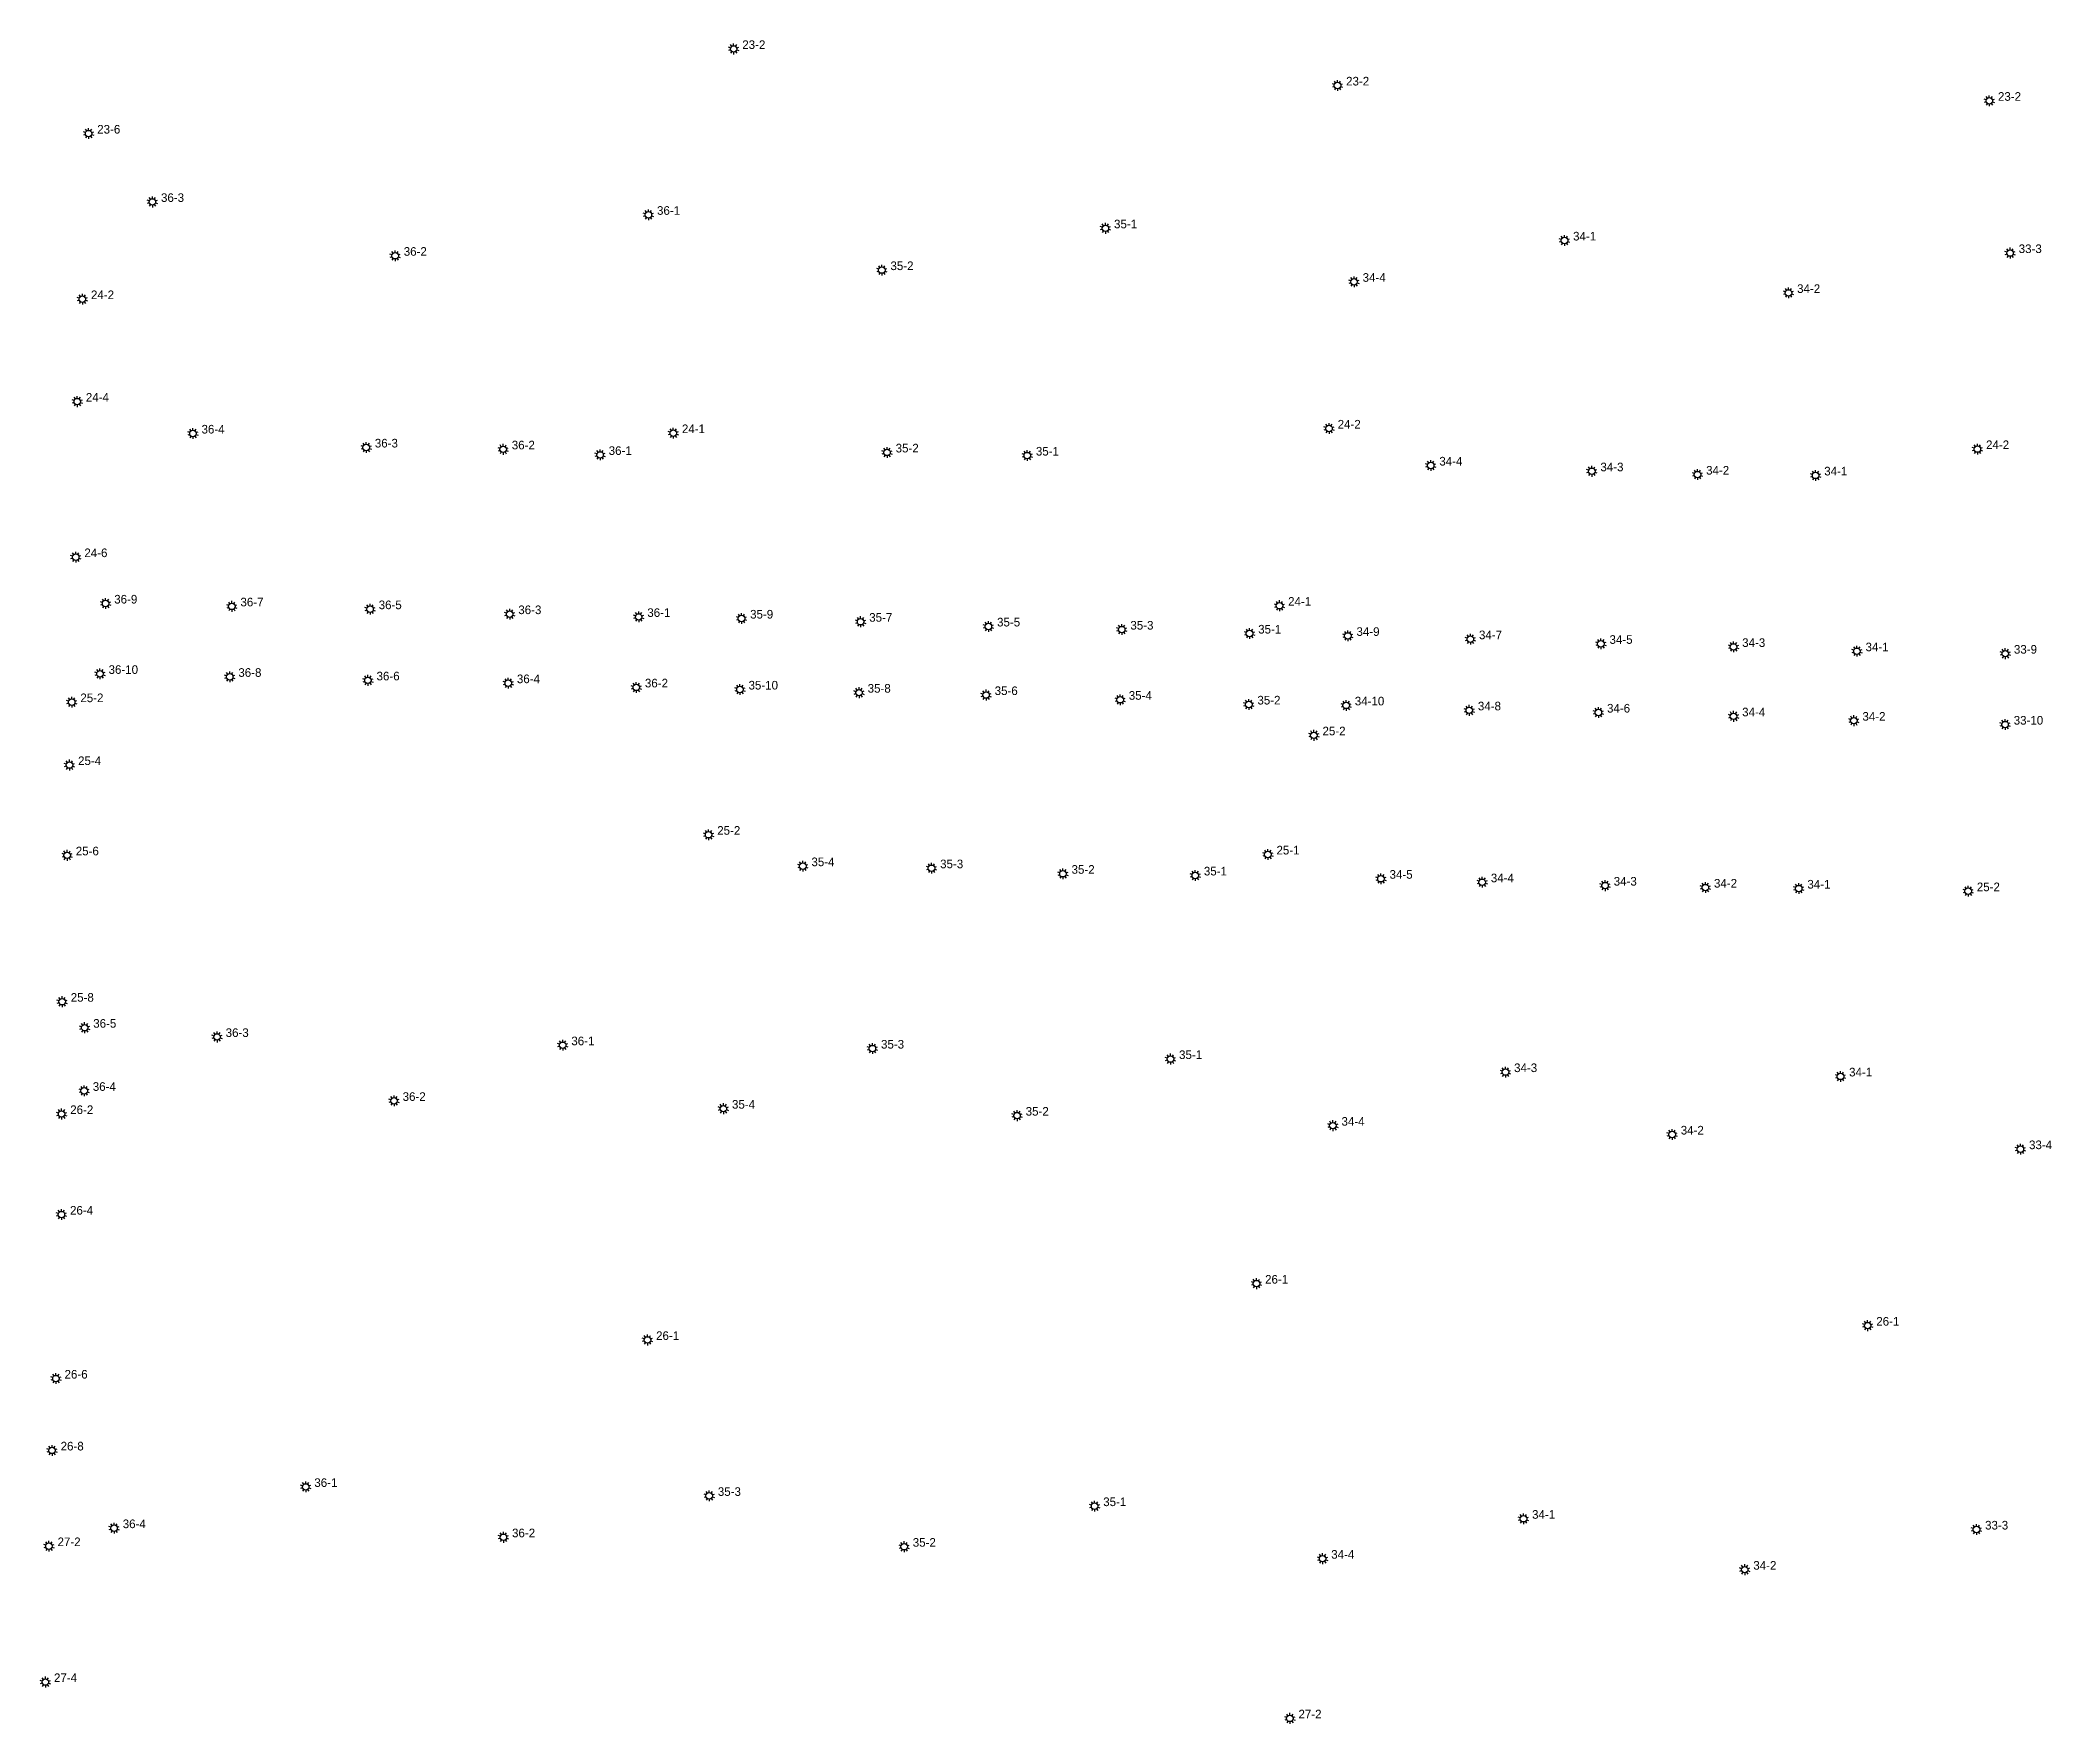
# Model space of a CAD drawing. Extents: x 486468 to 494393, y 5455952 to 5461583.
# Drawn here: x 486478 to 486944.7, y 5456609 to 5456999.6 of the extents above; entities that cross this region are included whole.
import ezdxf

# ---------------------------------------------------------------- set-up
doc = ezdxf.new("R2010")
doc.units = 0
doc.layers.add('Level 0', color=7, linetype='Continuous')
doc.layers.add('StreetLightingPoles', color=7, linetype='Continuous')

msp = doc.modelspace()

# ---------------------------------------------------------------- texts
at = {"layer": 'StreetLightingPoles'}
for s, p in [('23-2', (486640.891, 5456997.543)), ('23-2', (486780.971, 5456989.076)), ('23-2', (486932.182, 5456985.526)), ('23-6', (486491.249, 5456977.911)), ('36-3', (486506.046, 5456962.051)), ('36-1', (486621.114, 5456959.069)), ('35-1', (486727.131, 5456955.935)), ('34-1', (486833.62, 5456953.113)), ('36-2', (486562.36, 5456949.568)), ('33-3', (486936.999, 5456950.198)), ('35-2', (486675.267, 5456946.243)), ('34-4', (486784.803, 5456943.532)), ('24-2', (486489.801, 5456939.509)), ('34-2', (486885.591, 5456940.94)), ('24-4', (486488.618, 5456915.724)), ('36-4', (486515.448, 5456908.325)), ('24-1', (486626.892, 5456908.418)), ('24-2', (486779.008, 5456909.475)), ('36-3', (486555.651, 5456905.085)), ('36-2', (486587.423, 5456904.652)), ('36-1', (486609.902, 5456903.356)), ('35-2', (486676.472, 5456903.938)), ('35-1', (486709.008, 5456903.21)), ('24-2', (486929.424, 5456904.712)), ('34-4', (486802.596, 5456900.9)), ('34-3', (486839.959, 5456899.559)), ('34-2', (486864.484, 5456898.793)), ('34-1', (486891.884, 5456898.602)), ('24-6', (486488.268, 5456879.648)), ('36-9', (486495.197, 5456868.879)), ('36-7', (486524.48, 5456868.225)), ('36-5', (486556.544, 5456867.57)), ('36-3', (486588.935, 5456866.426)), ('36-1', (486618.86, 5456865.771)), ('35-9', (486642.71, 5456865.394)), ('35-7', (486670.345, 5456864.662)), ('24-1', (486767.514, 5456868.373)), ('35-5', (486699.994, 5456863.565)), ('35-3', (486730.923, 5456862.833)), ('35-1', (486760.572, 5456861.918)), ('34-9', (486783.373, 5456861.37)), ('34-7', (486811.796, 5456860.602)), ('34-5', (486842.069, 5456859.528)), ('34-3', (486872.847, 5456858.809)), ('34-1', (486901.468, 5456857.803)), ('33-9', (486935.89, 5456857.253)), ('36-10', (486493.886, 5456852.559)), ('36-8', (486523.989, 5456851.876)), ('36-6', (486556.053, 5456851.058)), ('36-4', (486588.608, 5456850.403)), ('25-2', (486487.336, 5456846)), ('36-2', (486618.309, 5456849.424)), ('35-10', (486642.343, 5456848.933)), ('35-8', (486669.979, 5456848.201)), ('35-6', (486699.444, 5456847.652)), ('35-4', (486730.557, 5456846.555)), ('35-2', (486760.389, 5456845.457)), ('34-10', (486782.989, 5456845.248)), ('34-8', (486811.539, 5456844.097)), ('34-6', (486841.498, 5456843.585)), ('34-4', (486872.847, 5456842.711)), ('34-2', (486900.749, 5456841.705)), ('33-10', (486935.839, 5456840.79)), ('25-2', (486775.495, 5456838.305)), ('25-4', (486486.807, 5456831.41)), ('25-2', (486635.079, 5456815.239)), ('25-6', (486486.274, 5456810.458)), ('25-1', (486764.821, 5456810.665)), ('35-4', (486656.933, 5456807.944)), ('35-3', (486686.788, 5456807.465)), ('35-2', (486717.281, 5456806.188)), ('35-1', (486747.973, 5456805.794)), ('34-5', (486791.051, 5456805.029)), ('34-4', (486814.541, 5456804.21)), ('34-3', (486843.048, 5456803.434)), ('34-2', (486866.31, 5456802.978)), ('34-1', (486887.975, 5456802.75)), ('25-2', (486927.282, 5456802.141)), ('25-8', (486485.105, 5456776.503)), ('36-5', (486490.33, 5456770.472)), ('36-3', (486521.047, 5456768.317)), ('36-1', (486601.235, 5456766.396)), ('35-3', (486673.077, 5456765.625)), ('35-1', (486742.218, 5456763.2)), ('34-3', (486819.939, 5456760.175)), ('34-1', (486897.653, 5456759.168)), ('36-4', (486490.222, 5456755.82)), ('36-2', (486562.1, 5456753.488)), ('26-2', (486484.988, 5456750.443)), ('35-4', (486638.506, 5456751.685)), ('35-2', (486706.636, 5456750.068)), ('34-4', (486779.904, 5456747.739)), ('34-2', (486858.594, 5456745.688)), ('33-4', (486939.394, 5456742.292)), ('26-4', (486484.943, 5456727.105)), ('26-1', (486762.175, 5456711.088)), ('26-1', (486903.96, 5456701.344)), ('26-1', (486620.896, 5456698.02)), ('26-6', (486483.674, 5456689.058)), ('26-8', (486482.765, 5456672.392)), ('36-1', (486541.615, 5456663.921)), ('35-3', (486635.226, 5456661.845)), ('35-1', (486724.626, 5456659.476)), ('36-4', (486497.165, 5456654.364)), ('34-1', (486824.108, 5456656.539)), ('27-2', (486482.047, 5456650.185)), ('36-2', (486587.481, 5456652.24)), ('35-2', (486680.439, 5456650.052)), ('33-3', (486929.198, 5456654.045)), ('34-4', (486777.518, 5456647.277)), ('34-2', (486875.434, 5456644.728)), ('27-4', (486481.22, 5456618.659)), ('27-2', (486769.924, 5456610.224))]:
    msp.add_text(s, height=2, dxfattribs=at).set_placement(p)

# ---------------------------------------------------------------- blocks, each defined once
blk = doc.blocks.new('Light')
at = {"layer": 'Level 0'}
for p, q in [((-0.71, 0.23), (-1.19, 0.39)), ((-0.44, 0.61), (-0.73, 1.01)), ((0, 0.75), (0, 1.25)), ((0.44, 0.61), (0.73, 1.01)), ((0.71, 0.23), (1.19, 0.39)), ((-0.71, -0.23), (-1.19, -0.39)), ((-0.44, -0.61), (-0.73, -1.01)), ((0, -0.75), (0, -1.25)), ((0.44, -0.61), (0.73, -1.01)), ((0.71, -0.23), (1.19, -0.39))]:
    blk.add_line(p, q, dxfattribs=at)
blk.add_circle((0, 0), 0.75, dxfattribs=at)

# ---------------------------------------------------------------- block references
at = {"layer": 'StreetLightingPoles'}
for p in [(486638.891, 5456997.543), (486778.971, 5456989.076), (486930.182, 5456985.526), (486489.249, 5456977.911), (486504.046, 5456962.051), (486619.114, 5456959.069), (486725.131, 5456955.935), (486560.36, 5456949.568), (486831.62, 5456953.113), (486934.999, 5456950.198), (486673.267, 5456946.243), (486487.801, 5456939.509), (486782.803, 5456943.532), (486883.591, 5456940.94), (486486.618, 5456915.724), (486513.448, 5456908.325), (486624.892, 5456908.418), (486777.008, 5456909.475), (486553.651, 5456905.085), (486585.423, 5456904.652), (486607.902, 5456903.356), (486674.472, 5456903.938), (486707.008, 5456903.21), (486927.424, 5456904.712), (486800.596, 5456900.9), (486837.959, 5456899.559), (486862.484, 5456898.793), (486889.884, 5456898.602), (486486.268, 5456879.648), (486493.197, 5456868.879), (486522.48, 5456868.225), (486554.544, 5456867.57), (486586.935, 5456866.426), (486616.86, 5456865.771), (486640.71, 5456865.394), (486765.514, 5456868.373), (486668.345, 5456864.662), (486697.994, 5456863.565), (486728.923, 5456862.833), (486758.572, 5456861.918), (486781.373, 5456861.37), (486809.796, 5456860.602), (486840.069, 5456859.528), (486870.847, 5456858.809), (486899.468, 5456857.803), (486933.89, 5456857.253), (486491.886, 5456852.559), (486521.989, 5456851.876), (486554.053, 5456851.058), (486586.608, 5456850.403), (486616.309, 5456849.424), (486640.343, 5456848.933), (486667.979, 5456848.201), (486697.444, 5456847.652), (486728.557, 5456846.555), (486485.336, 5456846), (486758.389, 5456845.457), (486780.989, 5456845.248), (486809.539, 5456844.097), (486839.498, 5456843.585), (486870.847, 5456842.711), (486898.749, 5456841.705), (486773.495, 5456838.305), (486933.839, 5456840.79), (486484.807, 5456831.41), (486633.079, 5456815.239), (486484.274, 5456810.458), (486762.821, 5456810.665), (486654.933, 5456807.944), (486684.788, 5456807.465), (486715.281, 5456806.188), (486745.973, 5456805.794), (486789.051, 5456805.029), (486812.541, 5456804.21), (486841.048, 5456803.434), (486864.31, 5456802.978), (486885.975, 5456802.75), (486925.282, 5456802.141), (486483.105, 5456776.503), (486488.33, 5456770.472), (486519.047, 5456768.317), (486599.235, 5456766.396), (486671.077, 5456765.625), (486740.218, 5456763.2), (486817.939, 5456760.175), (486895.653, 5456759.168), (486488.222, 5456755.82), (486560.1, 5456753.488), (486482.988, 5456750.443), (486636.506, 5456751.685), (486704.636, 5456750.068), (486777.904, 5456747.739), (486856.594, 5456745.688), (486937.394, 5456742.292), (486482.943, 5456727.105), (486760.175, 5456711.088), (486618.896, 5456698.02), (486901.96, 5456701.344), (486481.674, 5456689.058), (486480.765, 5456672.392), (486539.615, 5456663.921), (486633.226, 5456661.845), (486722.626, 5456659.476), (486822.108, 5456656.539), (486480.047, 5456650.185), (486495.165, 5456654.364), (486585.481, 5456652.24), (486927.198, 5456654.045), (486678.439, 5456650.052), (486775.518, 5456647.277), (486873.434, 5456644.728), (486479.22, 5456618.659), (486767.924, 5456610.224)]:
    msp.add_blockref('Light', p, dxfattribs=at)

msp.set_redraw_order([(e.dxf.handle, doc.entitydb.next_handle()) for e in msp.query("TEXT MTEXT ATTDEF DIMENSION ARC_DIMENSION")])  # texts and dimensions are drawn at this point

doc.saveas('drawing.dxf')
